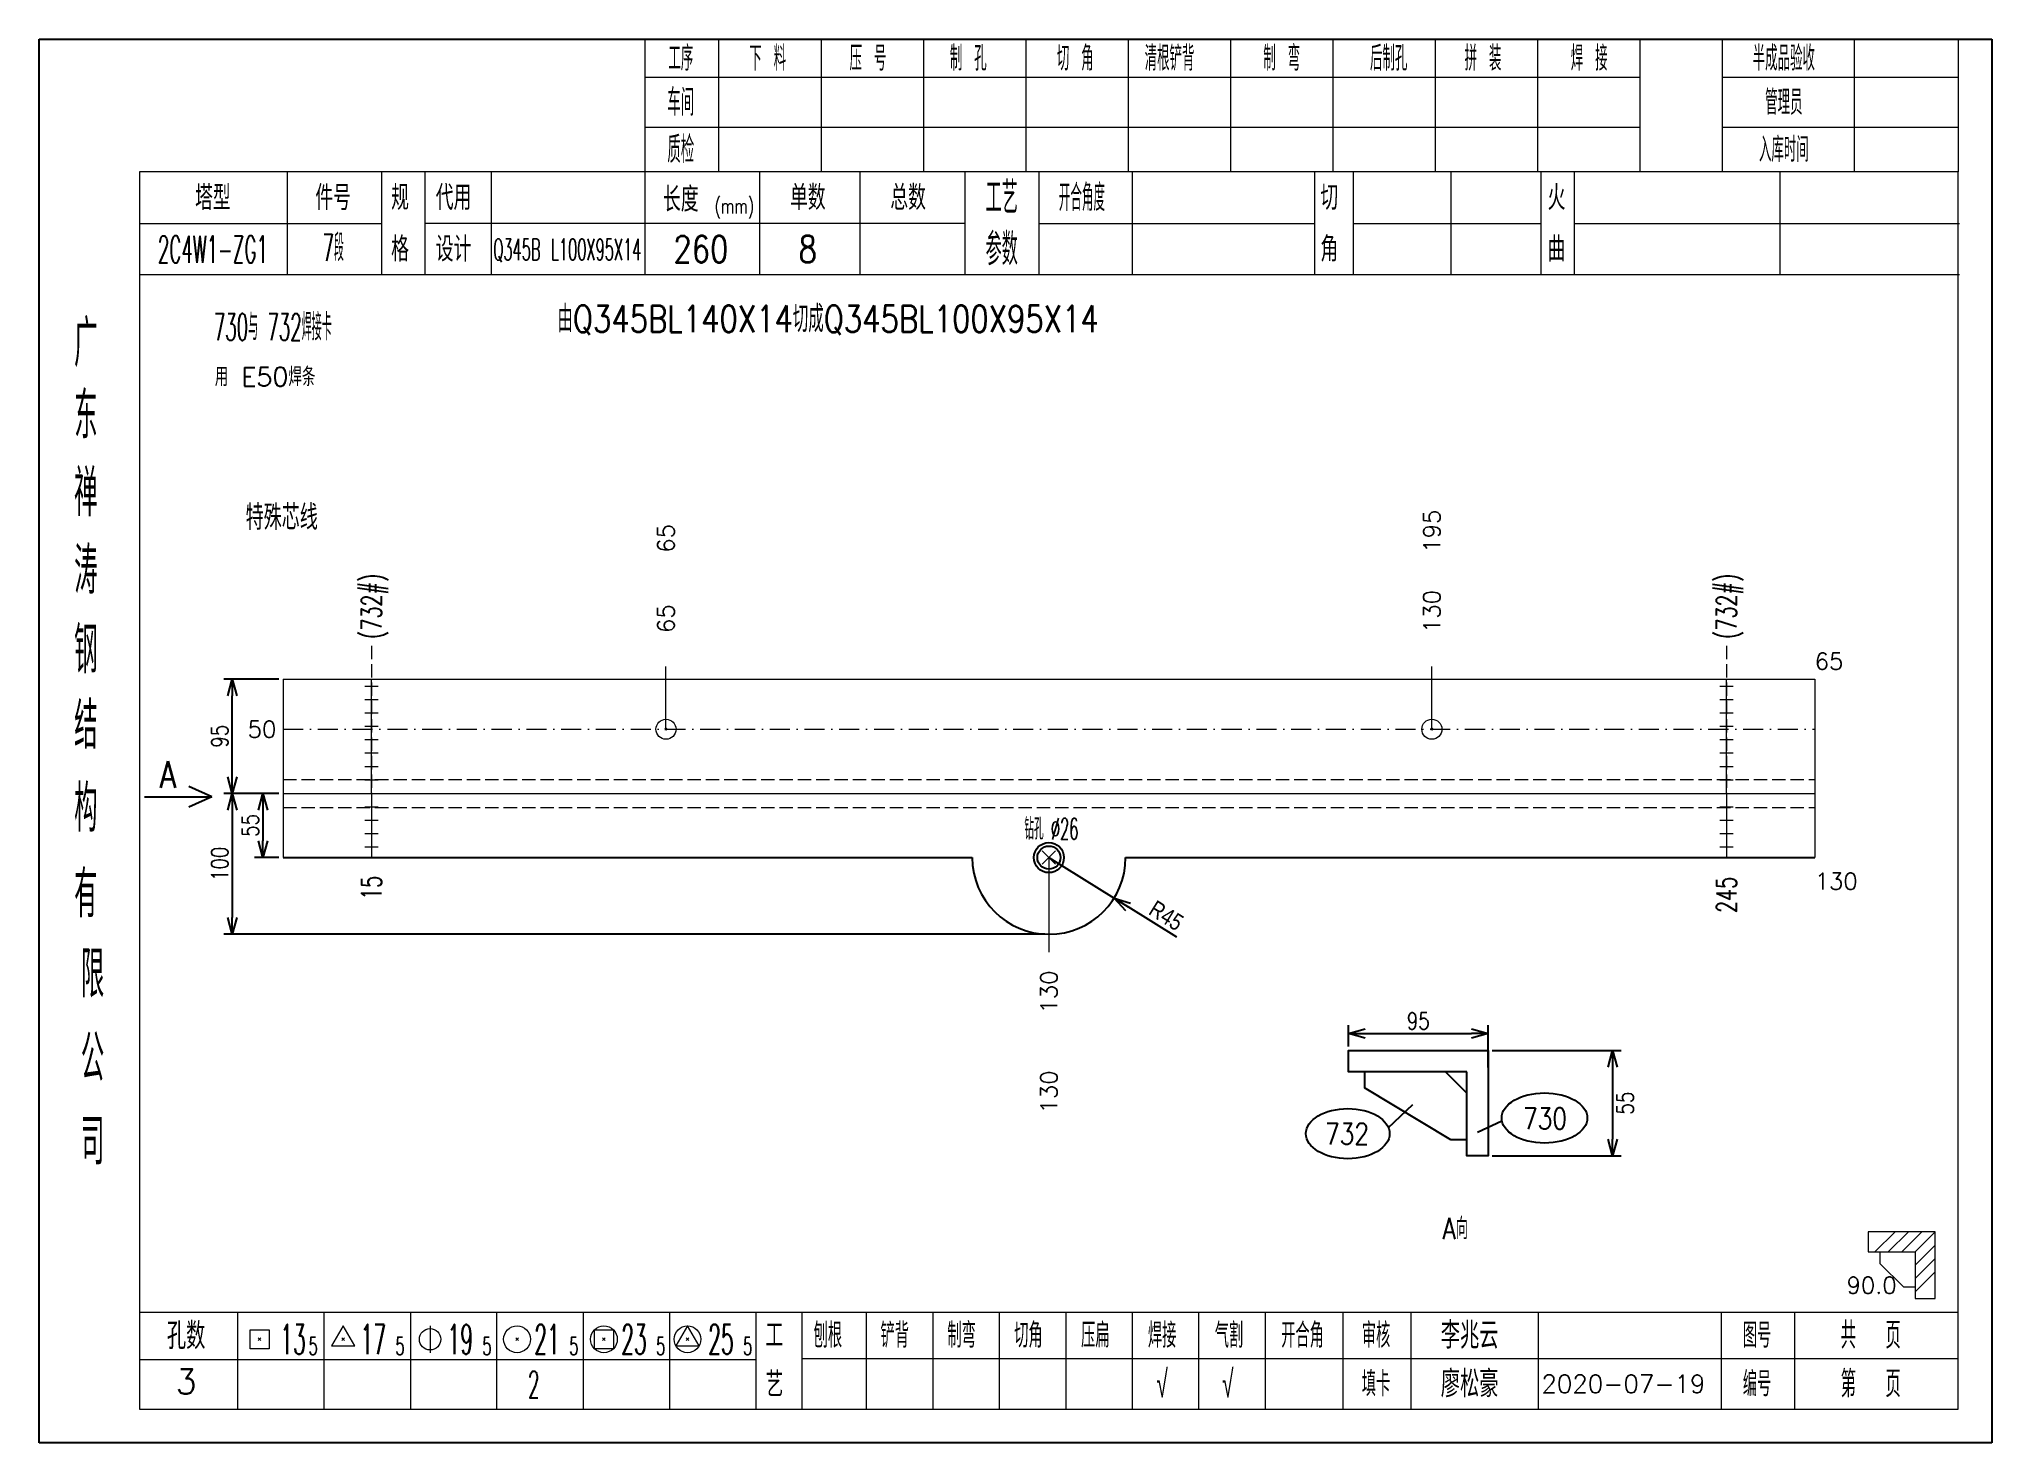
# Model space of a CAD drawing. Extents: x 154981 to 165753, y -86801 to -82885.
# Drawn here: x 164817.6 to 165109.8, y -83126.7 to -82916.7 of the extents above; entities that cross this region are included whole.
import ezdxf
from ezdxf.enums import TextEntityAlignment as Align

# ---------------------------------------------------------------- set-up
doc = ezdxf.new("R2010")
doc.units = 0
doc.header["$MEASUREMENT"] = 0
doc.linetypes.add('一点画线', pattern=[5.2, 3, -1, 0.2, -1])
doc.linetypes.add('虚线', pattern=[2.75, 2, -0.75])
doc.layers.get('0').update_dxf_attribs({"linetype": 'CONTINUOUS', "lineweight": 25})
doc.layers.get('Defpoints').update_dxf_attribs({"linetype": 'CONTINUOUS'})
for name, color, linetype, lineweight in [('1', 7, 'CONTINUOUS', 25), ('2', 7, 'CONTINUOUS', 25), ('4', 7, 'CONTINUOUS', 25), ('5', 7, 'CONTINUOUS', 25)]:
    doc.layers.add(name, color=color, linetype=linetype, lineweight=lineweight)
doc.styles.add('DimFont', font='simplex.shx', dxfattribs={"width": 0.8, "bigfont": 'gbhzfs.shx'})
doc.styles.get("Standard").update_dxf_attribs({"font": 'simplex.shx', "width": 0.7, "height": 3, "bigfont": 'gbhzfs.shx'})
doc.dimstyles.new('DHDxfDimStyleOpen30', dxfattribs={"dimtxt": 2.5, "dimasz": 2.5, "dimexe": 1.25, "dimexo": 0.625, "dimtad": 2, "dimtxsty": 'DimFont', "dimblk": 'OPEN30', "dimblk1": 'OPEN30', "dimblk2": 'OPEN30', "dimcen": 2.5, "dimadec": 0, "dimazin": 0, "dimtfac": 1, "dimtmove": 0, "dimatfit": 3, "dimfxl": 0, "dimarcsym": 0})

msp = doc.modelspace()

# ---------------------------------------------------------------- texts
at = {"color": 7, "linetype": 'Continuous', "lineweight": 13}
for s, p in [('195', (165025.97416, -82993.52383)), ('65', (164911.40916, -82993.52383))]:
    msp.add_text(s, height=2.5, rotation=90, dxfattribs=at).set_placement(p, align=Align.MIDDLE_LEFT)
at = {"color": 4, "linetype": 'Continuous', "lineweight": 9}
for s, p in [('130', (165025.97416, -83005.52383)), ('65', (164911.40916, -83005.52383))]:
    msp.add_text(s, height=2.5, rotation=90, dxfattribs=at).set_placement(p, align=Align.MIDDLE_LEFT)
at = {"color": 7, "linetype": 'Continuous', "lineweight": 13}
msp.add_text('65', height=2.5, dxfattribs=at).set_placement((165083.25666, -83009.75378), align=Align.MIDDLE_LEFT)
msp.add_text('50', height=2.5, dxfattribs=at).set_placement((164853.12666, -83019.92383), align=Align.MIDDLE_RIGHT)
at = {"layer": '1', "color": 7, "linetype": 'Continuous', "lineweight": 13}
msp.add_text('130', height=2.5, dxfattribs=at).set_placement((165083.25666, -83042.66087), align=Align.MIDDLE_LEFT)
at = {"layer": '1', "color": 4, "linetype": 'Continuous', "lineweight": 9}
msp.add_text('130', height=2.5, rotation=90, dxfattribs=at).set_placement((164968.69166, -83056.00979), align=Align.MIDDLE_RIGHT)
at = {"layer": '1', "color": 7, "linetype": 'Continuous', "lineweight": 13}
msp.add_text('130', height=2.5, rotation=90, dxfattribs=at).set_placement((164968.69166, -83070.96029), align=Align.MIDDLE_RIGHT)
at = {"layer": '2', "color": 6, "linetype": 'Continuous', "lineweight": 13}
msp.add_text('用 E50焊条', height=2.8, dxfattribs=at).set_placement((164851.44241, -82967.20928), align=Align.MIDDLE_CENTER)
at = {"layer": '2', "color": 2, "linetype": 'Continuous', "lineweight": 13}
msp.add_text('特殊芯线', height=3.75, dxfattribs=at).set_placement((164859.32836, -82991.22516), align=Align.BOTTOM_RIGHT)
at = {"layer": '2', "color": 7, "linetype": 'Continuous', "lineweight": 13, "width": 0.7}
for p in [(164867.3457, -83006.42383), (165070.03763, -83006.42383)]:
    msp.add_text('(732#)', height=3, rotation=90, dxfattribs=at).set_placement(p, align=Align.MIDDLE_LEFT)
for s, p in [('15', (164867.3457, -83041.84117)), ('245', (165070.03763, -83041.99607))]:
    msp.add_text(s, height=3, rotation=90, dxfattribs=at).set_placement(p, align=Align.MIDDLE_RIGHT)
at = {"layer": '2', "color": 7, "linetype": 'Continuous', "lineweight": 13}
msp.add_text('90.0', height=2.5, dxfattribs=at).set_placement((165095.50666, -83105.08283), align=Align.BOTTOM_RIGHT)
at = {"layer": '4', "color": 1, "linetype": 'Continuous', "lineweight": 25}
for s, height, width, p in [('工序', 3.7, 0.7, (164913.62666, -82919.56733)), ('下 料', 3.7, 0.7, (164926.62666, -82919.56733)), ('压 号', 3.7, 0.7, (164941.62666, -82919.56733)), ('制 孔', 3.7, 0.7, (164956.62666, -82919.56733)), ('切 角', 3.7, 0.7, (164972.62666, -82919.56733)), ('清根铲背 ', 3.7, 0.7, (164987.62666, -82919.56733)), (' 制 弯', 3.7, 0.7, (165002.62666, -82919.56733)), (' 后制孔', 3.7, 0.7, (165018.62666, -82919.56733)), ('拼 装', 3.7, 0.7, (165033.62666, -82919.56733)), (' 焊 接', 3.7, 0.7, (165048.62666, -82919.56733)), ('半成品验收', 3.7, 0.7, (165078.62666, -82919.56733)), ('车间', 4, 0.7, (164913.62666, -82926.16733)), ('管理员', 3.7, 0.7, (165078.62666, -82926.16733)), ('质检', 4, 0.7, (164913.62666, -82933.22733)), ('入库时间', 3.7, 0.7, (165078.62666, -82933.22733)), ('工艺', 4.8, 0.7, (164961.62666, -82940.40733)), ('开合角度', 4, 0.6, (164973.62666, -82940.40733)), ('(mm)', 2.24, 0.7, (164921.62666, -82941.66733)), ('2C4W1-ZG1', 4, 0.5, (164843.62666, -82948.14733)), ('7段', 4, 0.5, (164861.62666, -82947.89733)), ('260', 4, 0.8, (164916.62666, -82948.11733)), ('8', 4, 0.8, (164932.62666, -82948.11733)), ('参数', 4.8, 0.7, (164961.62666, -82948.11733)), ('广', 6.96, 0.7, (164824.62666, -82962.19733)), ('东', 6.96, 0.7, (164824.62666, -82972.98733)), ('禅', 6.96, 0.7, (164824.62666, -82984.57733)), ('涛', 6.96, 0.7, (164824.62666, -82996.17733)), ('钢', 6.96, 0.7, (164824.62666, -83008.06733)), ('结', 6.96, 0.7, (164824.62666, -83019.37733)), ('构', 6.96, 0.7, (164824.62666, -83031.75733)), ('有', 6.96, 0.7, (164824.62666, -83044.56733)), ('限', 6.96, 0.7, (164825.62666, -83056.56733)), ('公', 6.96, 0.7, (164825.62666, -83069.10733)), ('司', 6.96, 0.7, (164825.62666, -83081.58733)), ('13', 4.47, 0.5, (164855.62666, -83111.16733)), ('5', 2.68, 0.6, (164858.62666, -83112.16733)), ('17', 4.47, 0.5, (164867.62666, -83111.16733)), ('5', 2.68, 0.6, (164871.62666, -83112.16733)), ('19', 4.47, 0.5, (164880.62666, -83111.16733)), ('5', 2.68, 0.6, (164884.62666, -83112.16733)), ('21', 4.47, 0.5, (164893.62666, -83111.16733)), ('5', 2.68, 0.6, (164897.62666, -83112.16733)), ('23', 4.47, 0.5, (164906.62666, -83111.16733)), ('5', 2.68, 0.6, (164910.62666, -83112.16733)), ('25', 4.47, 0.5, (164919.62666, -83111.16733)), ('5', 2.68, 0.6, (164923.62666, -83112.16733)), ('刨根', 3.7, 0.8, (164935.62666, -83110.56733)), ('铲背', 3.7, 0.8, (164945.62666, -83110.56733)), ('制弯', 3.7, 0.8, (164955.62666, -83110.56733)), ('切角', 3.7, 0.8, (164965.62666, -83110.56733)), ('压扁', 3.7, 0.8, (164975.62666, -83110.56733)), ('焊接', 3.7, 0.8, (164985.62666, -83110.56733)), ('气割', 3.7, 0.8, (164995.62666, -83110.56733)), ('开合角', 3.7, 0.8, (165006.62666, -83110.56733)), ('审核', 3.7, 0.8, (165017.62666, -83110.56733)), ('图号', 3.7, 0.8, (165074.62666, -83110.56733)), ('共  页', 4, 0.8, (165091.62666, -83110.56733)), ('2', 4, 0.5, (164891.62666, -83117.91733)), ('√', 4, 0.6, (164985.62666, -83117.83733)), ('√', 4, 0.6, (164995.45666, -83117.83733)), ('填卡', 3.7, 0.8, (165017.62666, -83117.83733)), ('编号', 3.7, 0.8, (165074.62666, -83117.83733)), ('第  页', 4, 0.8, (165091.62666, -83117.83733))]:
    msp.add_text(s, height=height, dxfattribs=dict(at, width=width)).set_placement(p, align=Align.MIDDLE_CENTER)
for s, height, p in [('塔型', 3.7, (164843.62666, -82940.43733)), ('件号', 3.7, (164861.62666, -82940.43733)), ('规', 3.7, (164871.62666, -82940.40733)), ('代用', 3.7, (164879.62666, -82940.40733)), ('长度', 3.7, (164913.62666, -82940.66733)), ('单数', 3.7, (164932.62666, -82940.40733)), ('总数', 3.7, (164947.62666, -82940.40733)), ('切', 3.7, (165010.62666, -82940.40733)), ('火', 3.7, (165044.62666, -82940.40733)), ('格', 3.7, (164871.62666, -82948.11733)), ('设计', 3.7, (164879.62666, -82948.11733)), ('角', 3.7, (165010.62666, -82948.11733)), ('曲', 3.7, (165044.62666, -82948.11733)), ('孔数', 4, (164839.62666, -83110.64733)), ('工', 3.7, (164927.62666, -83110.56733)), ('李兆云', 4, (165031.62666, -83110.56733)), ('3', 3.7, (164839.62666, -83117.47733)), ('艺', 3.7, (164927.62666, -83117.91733)), ('廖松豪', 4, (165031.62666, -83117.83733)), ('2020-07-19', 2.7, (165054.62666, -83117.83733))]:
    msp.add_text(s, height=height, dxfattribs=at).set_placement(p, align=Align.MIDDLE_CENTER)
at = {"layer": '4', "color": 3, "linetype": 'Continuous', "lineweight": 25, "width": 0.5}
for s, height, p in [('Q345B', 3.2, (164889.10655, -82948.16733)), ('L100X95X14', 3.2, (164900.98124, -82948.16733)), ('730与 732焊接卡', 4, (164852.58642, -82959.76219))]:
    msp.add_text(s, height=height, dxfattribs=at).set_placement(p, align=Align.MIDDLE_CENTER)
at = {"layer": '4', "color": 2, "linetype": 'Continuous', "lineweight": 25, "width": 0.8}
msp.add_text('由Q345BL140X14切成Q345BL100X95X14', height=4, dxfattribs=at).set_placement((164935.65615, -82958.54428), align=Align.MIDDLE_CENTER)
at = {"layer": '4', "color": 6, "linetype": 'Continuous', "lineweight": 25, "width": 0.8}
for s, height, p in [('A', 4, (164836.88348, -83026.7057)), ('732', 3.2, (165013.28697, -83080.44087)), ('730', 3.2, (165042.88991, -83078.13133)), ('A向', 3.2, (165029.46741, -83094.59028))]:
    msp.add_text(s, height=height, dxfattribs=at).set_placement(p, align=Align.MIDDLE_CENTER)
at = {"layer": '4', "color": 4, "linetype": 'Continuous', "lineweight": 25, "width": 0.5}
msp.add_text('钻孔 %%c26', height=3.2, dxfattribs=at).set_placement((164969.06204, -83034.82087), align=Align.MIDDLE_CENTER)

# ---------------------------------------------------------------- blocks, each defined once
blk = doc.blocks.new('_OPEN30')
at = {"color": 0, "linetype": 'ByBlock', "lineweight": -2}
for p, q in [((-1, 0.27), (0, 0)), ((0, 0), (-1, -0.27)), ((0, 0), (-1, 0))]:
    blk.add_line(p, q, dxfattribs=at)
blk = doc.blocks.new('*D533')
at = {"layer": '5', "color": 3, "linetype": 'Continuous', "lineweight": -2}
for p, q in [((164968.69, -83039.12), (164978.43, -83045.18)), ((164987.81, -83051.01), (164980.56, -83046.5))]:
    blk.add_line(p, q, dxfattribs=at)
at = {"layer": 'Defpoints', "color": 0, "linetype": 'Continuous'}
for p in [(164968.69, -83039.12), (164978.43, -83045.18)]:
    blk.add_point(p, dxfattribs=at)
at = {"layer": '5', "color": 3, "linetype": 'Continuous', "lineweight": -2, "xscale": 2.5, "yscale": 2.5, "zscale": 2.5, "rotation": 148.1418713166741}
blk.add_blockref('_OPEN30', (164978.43, -83045.18), dxfattribs=at)
at = {"layer": '5', "color": 6, "linetype": 'Continuous', "lineweight": 13, "insert": (164986.25, -83047.8), "char_height": 2.5, "attachment_point": 5, "rotation": 328.1419, "style": 'DimFont'}
blk.add_mtext('{\\fArial|b0|i0|c0|p32;R45}', dxfattribs=at)
blk = doc.blocks.new('*D532')
at = {"layer": '5', "color": 3, "linetype": 'Continuous', "lineweight": -2}
for p, q in [((164853.5, -83029.52), (164849.87, -83029.52)), ((164851.12, -83032.02), (164851.12, -83036.62)), ((164853.5, -83039.12), (164849.87, -83039.12))]:
    blk.add_line(p, q, dxfattribs=at)
at = {"layer": 'Defpoints', "color": 0, "linetype": 'Continuous'}
for p in [(164854.13, -83029.52), (164851.12, -83039.12), (164854.13, -83039.12)]:
    blk.add_point(p, dxfattribs=at)
at = {"layer": '5', "color": 3, "linetype": 'Continuous', "lineweight": -2, "xscale": 2.5, "yscale": 2.5, "zscale": 2.5}
for p, rotation in [((164851.12, -83029.52), 90), ((164851.12, -83039.12), 270)]:
    blk.add_blockref('_OPEN30', p, dxfattribs=dict(at, rotation=rotation))
at = {"layer": '5', "color": 6, "linetype": 'Continuous', "lineweight": 13, "insert": (164849.24, -83034.32), "char_height": 2.5, "attachment_point": 5, "rotation": 90, "style": 'DimFont'}
blk.add_mtext('55', dxfattribs=at)
blk = doc.blocks.new('*D531')
at = {"layer": '5', "color": 3, "linetype": 'Continuous', "lineweight": -2}
for p, q in [((164853.5, -83029.52), (164845.27, -83029.52)), ((164846.52, -83032.02), (164846.52, -83048.09)), ((164968.07, -83050.59), (164845.27, -83050.59))]:
    blk.add_line(p, q, dxfattribs=at)
at = {"layer": 'Defpoints', "color": 0, "linetype": 'Continuous'}
for p in [(164854.13, -83029.52), (164846.52, -83050.59), (164968.69, -83050.59)]:
    blk.add_point(p, dxfattribs=at)
at = {"layer": '5', "color": 3, "linetype": 'Continuous', "lineweight": -2, "xscale": 2.5, "yscale": 2.5, "zscale": 2.5}
for p, rotation in [((164846.52, -83029.52), 90), ((164846.52, -83050.59), 270)]:
    blk.add_blockref('_OPEN30', p, dxfattribs=dict(at, rotation=rotation))
at = {"layer": '5', "color": 6, "linetype": 'Continuous', "lineweight": 13, "insert": (164844.65, -83040.06), "char_height": 2.5, "attachment_point": 5, "rotation": 90, "style": 'DimFont'}
blk.add_mtext('100', dxfattribs=at)
blk = doc.blocks.new('*D530')
at = {"layer": '5', "color": 3, "linetype": 'Continuous', "lineweight": -2}
for p, q in [((164853.5, -83012.42), (164845.27, -83012.42)), ((164846.52, -83027.02), (164846.52, -83014.92)), ((164853.5, -83029.52), (164845.27, -83029.52))]:
    blk.add_line(p, q, dxfattribs=at)
at = {"layer": 'Defpoints', "color": 0, "linetype": 'Continuous'}
for p in [(164846.52, -83012.42), (164854.13, -83012.42), (164854.13, -83029.52)]:
    blk.add_point(p, dxfattribs=at)
at = {"layer": '5', "color": 3, "linetype": 'Continuous', "lineweight": -2, "xscale": 2.5, "yscale": 2.5, "zscale": 2.5}
for p, rotation in [((164846.52, -83012.42), 90), ((164846.52, -83029.52), 270)]:
    blk.add_blockref('_OPEN30', p, dxfattribs=dict(at, rotation=rotation))
at = {"layer": '5', "color": 6, "linetype": 'Continuous', "lineweight": 13, "insert": (164844.65, -83020.97), "char_height": 2.5, "attachment_point": 5, "rotation": 90, "style": 'DimFont'}
blk.add_mtext('95', dxfattribs=at)
blk = doc.blocks.new('孔21.5')
at = {"layer": '5', "color": 7, "linetype": 'Continuous', "lineweight": 13}
for p, q in [((-0.1, -0.1), (0.1, 0.1)), ((0.1, -0.1), (-0.1, 0.1))]:
    blk.add_line(p, q, dxfattribs=at)
blk.add_circle((0, 0), 1, dxfattribs=at)
blk = doc.blocks.new('*D549')
at = {"color": 0, "linetype": 'Continuous', "lineweight": -2}
for p, q in [((165013.5, -83067.36), (165013.5, -83064.18)), ((165034.39, -83070.52), (165034.39, -83064.18)), ((165016, -83065.43), (165031.89, -83065.43))]:
    blk.add_line(p, q, dxfattribs=at)
at = {"layer": 'Defpoints', "color": 0, "linetype": 'Continuous'}
for p in [(165034.39, -83065.43), (165013.5, -83067.98), (165034.39, -83071.15)]:
    blk.add_point(p, dxfattribs=at)
at = {"color": 0, "linetype": 'Continuous', "lineweight": -2, "xscale": 2.5, "yscale": 2.5, "zscale": 2.5, "rotation": 180}
blk.add_blockref('_OPEN30', (165013.5, -83065.43), dxfattribs=at)
at = {"color": 0, "linetype": 'Continuous', "lineweight": -2, "xscale": 2.5, "yscale": 2.5, "zscale": 2.5}
blk.add_blockref('_OPEN30', (165034.39, -83065.43), dxfattribs=at)
at = {"color": 0, "linetype": 'Continuous', "insert": (165023.94, -83063.56), "char_height": 2.5, "attachment_point": 5, "style": 'DimFont'}
blk.add_mtext('95', dxfattribs=at)
blk = doc.blocks.new('*D548')
at = {"color": 0, "linetype": 'Continuous', "lineweight": -2}
for p, q in [((165035.01, -83067.98), (165054.27, -83067.98)), ((165053.02, -83070.48), (165053.02, -83081.22)), ((165035.01, -83083.72), (165054.27, -83083.72))]:
    blk.add_line(p, q, dxfattribs=at)
at = {"layer": 'Defpoints', "color": 0, "linetype": 'Continuous'}
for p in [(165034.39, -83067.98), (165034.39, -83083.72), (165053.02, -83083.72)]:
    blk.add_point(p, dxfattribs=at)
at = {"color": 0, "linetype": 'Continuous', "lineweight": -2, "xscale": 2.5, "yscale": 2.5, "zscale": 2.5}
for p, rotation in [((165053.02, -83067.98), 90), ((165053.02, -83083.72), 270)]:
    blk.add_blockref('_OPEN30', p, dxfattribs=dict(at, rotation=rotation))
at = {"color": 0, "linetype": 'Continuous', "insert": (165054.9, -83075.85), "char_height": 2.5, "attachment_point": 5, "rotation": 90, "style": 'DimFont'}
blk.add_mtext('55', dxfattribs=at)
blk = doc.blocks.new('CTJGK')
at = {"color": 6, "linetype": 'Continuous'}
for p, q in [((0, 209.97), (292.13, 209.97)), ((0, 0), (0, 209.97)), ((292.13, 209.97), (292.13, 0)), ((292.13, 0), (0, 0))]:
    blk.add_line(p, q, dxfattribs=at)

# ---------------------------------------------------------------- dimensions: what is measured, and where the dimension line sits
at = {"color": 3, "linetype": 'Continuous'}
dim = msp.add_linear_dim(base=(165034.38524, -83065.43255), p1=(165013.49695, -83067.98377), p2=(165034.38524, -83071.1484), text='95', dimstyle='DHDxfDimStyleOpen30', dxfattribs=at)
dim.commit()
dim.dimension.update_dxf_attribs({"geometry": '*D549', "text_midpoint": (165023.9411, -83063.55755)})
dim = msp.add_linear_dim(base=(165053.0237, -83083.71831), p1=(165034.38524, -83067.98377), p2=(165034.38524, -83083.71831), angle=90, text='55', dimstyle='DHDxfDimStyleOpen30', dxfattribs=at)
dim.commit()
dim.dimension.update_dxf_attribs({"geometry": '*D548', "text_midpoint": (165054.8987, -83075.85104)})
at = {"layer": '5', "color": 6, "linetype": 'Continuous', "lineweight": 13}
for base, p2, text, picture, middle in [((164846.52207, -83012.42383), (164854.12666, -83012.42383), '95', '*D530', (164844.64707, -83020.97383)), ((164846.52207, -83050.59436), (164968.69166, -83050.59436), '100', '*D531', (164844.64707, -83040.0591)), ((164851.11519, -83039.12383), (164854.12666, -83039.12383), '55', '*D532', (164849.24019, -83034.32383))]:
    dim = msp.add_linear_dim(base=base, p1=(164854.12666, -83029.52383), p2=p2, angle=90, text=text, dimstyle='DHDxfDimStyleOpen30', override={"dimclrd": 3, "dimclre": 3, "dimclrt": 6}, dxfattribs=at)
    dim.commit()
    dim.dimension.update_dxf_attribs({"geometry": picture, "text_midpoint": middle})
dim = msp.add_radius_dim(center=(164968.69166, -83039.12383), mpoint=(164978.43425, -83045.17818), text='{\\fArial|b0|i0|c0|p32;R45}', dimstyle='DHDxfDimStyleOpen30', override={"dimclrd": 3, "dimclre": 3, "dimclrt": 6}, dxfattribs=at)
dim.commit()
dim.dimension.update_dxf_attribs({"geometry": '*D533', "text_midpoint": (164986.2487, -83047.80168)})

# ---------------------------------------------------------------- linework, layer by layer
at = {"color": 7, "linetype": 'Continuous', "lineweight": 13}
for p, q in [((164911.40916, -83019.92383), (164911.40916, -83010.52383)), ((165025.97416, -83019.92383), (165025.97416, -83010.52383)), ((164968.69166, -83039.12383), (164968.69166, -83053.25126))]:
    msp.add_line(p, q, dxfattribs=at)
at = {"color": 7, "linetype": 'Continuous', "lineweight": 18}
for p, q in [((164854.12666, -83012.42383), (165083.25666, -83012.42383)), ((164854.12666, -83012.42383), (164854.12666, -83039.12383)), ((165083.25666, -83012.42383), (165083.25666, -83039.12383)), ((164854.12666, -83029.52383), (165083.25666, -83029.52383))]:
    msp.add_line(p, q, dxfattribs=at)
at = {"color": 1, "linetype": '一点画线', "lineweight": 13}
msp.add_line((164854.12666, -83019.92383), (165083.25666, -83019.92383), dxfattribs=at)
at = {"color": 3, "linetype": 'Continuous'}
for p, q in [((164843.4764, -83030.02138), (164840.02278, -83028.46706)), ((164833.39755, -83030.02138), (164843.4764, -83030.02138)), ((164843.4764, -83030.02138), (164840.02278, -83031.5757)), ((164854.12666, -83039.12383), (164957.22113, -83039.12383)), ((164980.16219, -83039.12383), (165083.25666, -83039.12383)), ((165019.44555, -83079.52105), (165023.1264, -83076.03867)), ((165032.79227, -83080.1989), (165036.46439, -83078.49751))]:
    msp.add_line(p, q, dxfattribs=at)
at = {"color": 6, "linetype": '虚线', "lineweight": 18}
for p, q in [((164854.12666, -83027.42383), (165083.25666, -83027.42383)), ((164854.12666, -83031.62383), (165083.25666, -83031.62383))]:
    msp.add_line(p, q, dxfattribs=at)
at = {"color": 6, "linetype": 'Continuous'}
for p, q in [((165015.89695, -83071.1484), (165015.89695, -83073.5484)), ((165031.22061, -83074.3484), (165028.02061, -83071.1484)), ((165028.82061, -83081.31831), (165015.89695, -83073.5484)), ((165031.22061, -83081.31831), (165028.82061, -83081.31831))]:
    msp.add_line(p, q, dxfattribs=at)
at = {"color": 3, "linetype": 'Continuous'}
for points in [[(165031.22061, -83071.1484), (165013.49695, -83071.1484), (165013.49695, -83067.98377), (165034.38524, -83067.98377), (165034.38524, -83071.1484)], [(165031.22061, -83067.98377), (165034.38524, -83067.98377), (165034.38524, -83083.71831), (165031.22061, -83083.71831), (165031.22061, -83071.1484)]]:
    msp.add_lwpolyline(points, dxfattribs=at)
for radius in [2.24875, 1.72373]:
    msp.add_circle((164968.69166, -83039.12383), radius, dxfattribs=at)
msp.add_arc((164968.69166, -83039.12383), 11.47053, 180, 0, dxfattribs=at)
for centre, major_axis, ratio in [((165042.81916, -83078.06872), (-6.40191, 0), 0.58531875), ((165013.39595, -83080.4082), (-6.25704, 0), 0.598870525)]:
    msp.add_ellipse(centre, major_axis=major_axis, ratio=ratio, dxfattribs=at)
at = {"layer": '1', "color": 4, "linetype": 'Continuous', "lineweight": 9}
for p, q in [((164967.69166, -83038.12383), (164969.69166, -83040.12383)), ((164967.69166, -83040.12383), (164969.69166, -83038.12383))]:
    msp.add_line(p, q, dxfattribs=at)
at = {"layer": '2', "color": 216, "linetype": '虚线', "lineweight": 13}
for p, q in [((164867.3457, -83007.42383), (164867.3457, -83039.12383)), ((165070.03763, -83007.42383), (165070.03763, -83039.12383))]:
    msp.add_line(p, q, dxfattribs=at)
at = {"layer": '2', "color": 7, "linetype": 'Continuous', "lineweight": 13}
for p, q in [((164868.3457, -83013.52383), (164866.3457, -83013.52383)), ((164867.3457, -83029.52383), (164867.3457, -83012.42383)), ((165071.03763, -83013.52383), (165069.03763, -83013.52383)), ((165070.03763, -83029.52383), (165070.03763, -83012.42383)), ((164868.3457, -83015.52383), (164866.3457, -83015.52383)), ((165071.03763, -83015.52383), (165069.03763, -83015.52383)), ((164868.3457, -83017.52383), (164866.3457, -83017.52383)), ((164868.3457, -83019.52383), (164866.3457, -83019.52383)), ((165071.03763, -83017.52383), (165069.03763, -83017.52383)), ((165071.03763, -83019.52383), (165069.03763, -83019.52383)), ((164868.3457, -83021.52383), (164866.3457, -83021.52383)), ((165071.03763, -83021.52383), (165069.03763, -83021.52383)), ((164868.3457, -83023.52383), (164866.3457, -83023.52383)), ((164868.3457, -83025.52383), (164866.3457, -83025.52383)), ((165071.03763, -83023.52383), (165069.03763, -83023.52383)), ((165071.03763, -83025.52383), (165069.03763, -83025.52383)), ((164868.3457, -83027.52383), (164866.3457, -83027.52383)), ((165071.03763, -83027.52383), (165069.03763, -83027.52383)), ((164866.3457, -83031.52383), (164868.3457, -83031.52383)), ((164867.3457, -83029.52383), (164867.3457, -83039.12383)), ((165069.03763, -83031.52383), (165071.03763, -83031.52383)), ((165070.03763, -83029.52383), (165070.03763, -83039.12383)), ((164866.3457, -83033.52383), (164868.3457, -83033.52383)), ((165069.03763, -83033.52383), (165071.03763, -83033.52383)), ((164866.3457, -83035.52383), (164868.3457, -83035.52383)), ((164866.3457, -83037.52383), (164868.3457, -83037.52383)), ((165069.03763, -83035.52383), (165071.03763, -83035.52383)), ((165069.03763, -83037.52383), (165071.03763, -83037.52383)), ((165091.25666, -83095.08283), (165091.25666, -83098.08283)), ((165101.25666, -83095.08283), (165091.25666, -83095.08283)), ((165092.25666, -83098.08283), (165095.25666, -83095.08283)), ((165094.25666, -83098.08283), (165097.25666, -83095.08283)), ((165096.25666, -83098.08283), (165099.25666, -83095.08283)), ((165098.25666, -83098.08283), (165101.25666, -83095.08283)), ((165101.25666, -83105.08283), (165101.25666, -83095.08283)), ((165091.25666, -83098.08283), (165098.25666, -83098.08283)), ((165093.00666, -83098.08283), (165093.00666, -83099.83283)), ((165098.25666, -83100.08283), (165101.25666, -83097.08283)), ((165098.25666, -83098.08283), (165098.25666, -83105.08283)), ((165098.25666, -83102.08283), (165101.25666, -83099.08283)), ((165096.50666, -83103.33283), (165093.00666, -83099.83283)), ((165098.25666, -83104.08283), (165101.25666, -83101.08283)), ((165096.50666, -83103.33283), (165098.25666, -83103.33283)), ((165098.25666, -83105.08283), (165101.25666, -83105.08283))]:
    msp.add_line(p, q, dxfattribs=at)
at = {"layer": '4', "color": 1, "linetype": 'Continuous', "lineweight": 18}
for p, q in [((165109.75666, -82916.69733), (164817.62666, -82916.69733)), ((164817.62666, -82916.69733), (164817.62666, -83126.66733)), ((164908.25666, -82916.69733), (164908.25666, -82936.53733)), ((164919.28666, -82916.69733), (164919.28666, -82936.55733)), ((164934.59666, -82916.69733), (164934.59666, -82936.55733)), ((164949.91666, -82916.69733), (164949.91666, -82936.55733)), ((164965.22666, -82916.69733), (164965.22666, -82936.55733)), ((164980.53666, -82916.69733), (164980.53666, -82936.55733)), ((164995.84666, -82916.69733), (164995.84666, -82936.55733)), ((165011.16666, -82916.69733), (165011.16666, -82936.55733)), ((165026.47666, -82916.69733), (165026.47666, -82936.55733)), ((165041.78666, -82916.69733), (165041.78666, -82936.55733)), ((165057.09666, -82916.69733), (165057.09666, -82936.55733)), ((165057.09666, -82916.69733), (165057.09666, -82936.53733)), ((165069.37666, -82916.69733), (165069.37666, -82936.55733)), ((165089.12666, -82916.69733), (165089.12666, -82936.55733)), ((165104.70666, -82916.69733), (165104.70666, -82936.55733)), ((165109.75666, -82946.49733), (165109.75666, -82916.69733)), ((165057.09666, -82922.42733), (164908.25666, -82922.42733)), ((165104.70666, -82922.42733), (165069.37666, -82922.42733)), ((165057.09666, -82929.90733), (164908.25666, -82929.90733)), ((165104.70666, -82929.90733), (165069.37666, -82929.90733)), ((165104.70666, -82936.55733), (164832.63666, -82936.55733)), ((164832.63666, -82936.55733), (164832.63666, -83121.61733)), ((164854.75666, -82936.54733), (164854.75666, -82951.96733)), ((164868.90666, -82951.96733), (164868.90666, -82936.55733)), ((164875.40666, -82951.96733), (164875.40666, -82936.55733)), ((164885.27666, -82936.55733), (164885.27666, -82951.96733)), ((164908.25666, -82936.53733), (164908.25666, -82951.96733)), ((164925.37666, -82936.55733), (164925.37666, -82951.96733)), ((164940.42666, -82936.55733), (164940.42666, -82951.96733)), ((164956.12666, -82936.55733), (164956.12666, -82951.96733)), ((164967.18666, -82936.55733), (164967.18666, -82951.96733)), ((164981.13666, -82936.55733), (164981.13666, -82951.96733)), ((165008.43666, -82936.55733), (165008.43666, -82951.96733)), ((165014.19666, -82936.55733), (165014.19666, -82951.96733)), ((165028.81666, -82936.55733), (165028.81666, -82951.96733)), ((165042.27666, -82936.55733), (165042.27666, -82951.96733)), ((165047.26666, -82936.55733), (165047.26666, -82951.96733)), ((165078.00666, -82936.55733), (165078.00666, -82951.96733)), ((165104.70666, -83121.61733), (165104.70666, -82936.55733)), ((164868.90666, -82944.31733), (164832.63666, -82944.31733)), ((164956.12666, -82944.26733), (164875.40666, -82944.26733)), ((164967.18666, -82944.26733), (165008.43666, -82944.26733)), ((165014.19666, -82944.26733), (165042.27666, -82944.26733)), ((165047.26666, -82944.26733), (165104.88666, -82944.26733)), ((165109.75666, -83126.66733), (165109.75666, -82946.49733)), ((165104.88666, -82951.96733), (164832.63666, -82951.96733)), ((164832.63666, -83107.08733), (165104.70666, -83107.08733)), ((164847.32666, -83107.08733), (164847.32666, -83121.61733)), ((164860.25666, -83121.61733), (164860.25666, -83107.08733)), ((164873.18666, -83107.08733), (164873.18666, -83121.61733)), ((164886.10666, -83121.61733), (164886.10666, -83107.08733)), ((164899.03666, -83107.08733), (164899.03666, -83121.61733)), ((164911.96666, -83121.61733), (164911.96666, -83107.08733)), ((164924.88666, -83121.61733), (164924.88666, -83107.08733)), ((164931.75666, -83121.61733), (164931.75666, -83107.08733)), ((164941.41666, -83121.61733), (164941.41666, -83107.08733)), ((164951.35666, -83121.61733), (164951.35666, -83107.08733)), ((164961.29666, -83121.61733), (164961.29666, -83107.08733)), ((164971.24666, -83121.61733), (164971.24666, -83107.08733)), ((164981.18666, -83121.61733), (164981.18666, -83107.08733)), ((164991.12666, -83121.61733), (164991.12666, -83107.08733)), ((165001.07666, -83121.61733), (165001.07666, -83107.08733)), ((165012.71666, -83121.61733), (165012.71666, -83107.08733)), ((165022.86666, -83121.61733), (165022.86666, -83107.08733)), ((165041.92666, -83121.61733), (165041.92666, -83107.08733)), ((165069.30666, -83121.61733), (165069.30666, -83107.08733)), ((165080.26666, -83121.61733), (165080.26666, -83107.08733)), ((164924.88666, -83114.21733), (164832.63666, -83114.21733)), ((164931.71666, -83114.05733), (165104.70666, -83114.05733)), ((164832.63666, -83121.61733), (165104.70666, -83121.61733)), ((164817.62666, -83126.66733), (165109.75666, -83126.66733))]:
    msp.add_line(p, q, dxfattribs=at)
at = {"layer": '4', "color": 7, "linetype": 'Continuous', "lineweight": 13}
for p, q in [((164849.21266, -83109.75333), (164852.04066, -83109.75333)), ((164849.21266, -83112.58133), (164849.21266, -83109.75333)), ((164850.82666, -83111.36733), (164850.42666, -83110.96733)), ((164850.42666, -83111.36733), (164850.82666, -83110.96733)), ((164852.04066, -83109.75333), (164852.04066, -83112.58133)), ((164863.12666, -83109.16733), (164861.39466, -83112.16733)), ((164863.32666, -83111.36733), (164862.92666, -83110.96733)), ((164862.92666, -83111.36733), (164863.32666, -83110.96733)), ((164864.85866, -83112.16733), (164863.12666, -83109.16733)), ((164876.12666, -83109.16733), (164876.12666, -83113.16733)), ((164889.32666, -83111.36733), (164888.92666, -83110.96733)), ((164888.92666, -83111.36733), (164889.32666, -83110.96733)), ((164900.71266, -83109.75333), (164903.54066, -83109.75333)), ((164900.71266, -83112.58133), (164900.71266, -83109.75333)), ((164902.32666, -83111.36733), (164901.92666, -83110.96733)), ((164901.92666, -83111.36733), (164902.32666, -83110.96733)), ((164903.54066, -83109.75333), (164903.54066, -83112.58133)), ((164914.62666, -83109.16733), (164912.89466, -83112.16733)), ((164914.82666, -83111.36733), (164914.42666, -83110.96733)), ((164914.42666, -83111.36733), (164914.82666, -83110.96733)), ((164916.35866, -83112.16733), (164914.62666, -83109.16733)), ((164852.04066, -83112.58133), (164849.21266, -83112.58133)), ((164861.39466, -83112.16733), (164864.85866, -83112.16733)), ((164903.54066, -83112.58133), (164900.71266, -83112.58133)), ((164912.89466, -83112.16733), (164916.35866, -83112.16733))]:
    msp.add_line(p, q, dxfattribs=at)
for centre, radius in [((164876.12666, -83111.16733), 1.6), ((164889.12666, -83111.16733), 2), ((164902.12666, -83111.16733), 2), ((164914.62666, -83111.16733), 2)]:
    msp.add_circle(centre, radius, dxfattribs=at)

# ---------------------------------------------------------------- block references
at = {"color": 0, "linetype": 'Continuous'}
msp.add_blockref('CTJGK', (164817.62666, -83126.66733), dxfattribs=at)
at = {"color": 4, "linetype": 'Continuous', "lineweight": 9, "xscale": 1.5, "yscale": 1.5, "zscale": 1.5}
for p in [(164911.40916, -83019.92383), (165025.97416, -83019.92383)]:
    msp.add_blockref('孔21.5', p, dxfattribs=at)

msp.set_redraw_order([(e.dxf.handle, doc.entitydb.next_handle()) for e in msp.query("TEXT MTEXT ATTDEF DIMENSION ARC_DIMENSION")])  # texts and dimensions are drawn at this point

doc.saveas('drawing.dxf')
